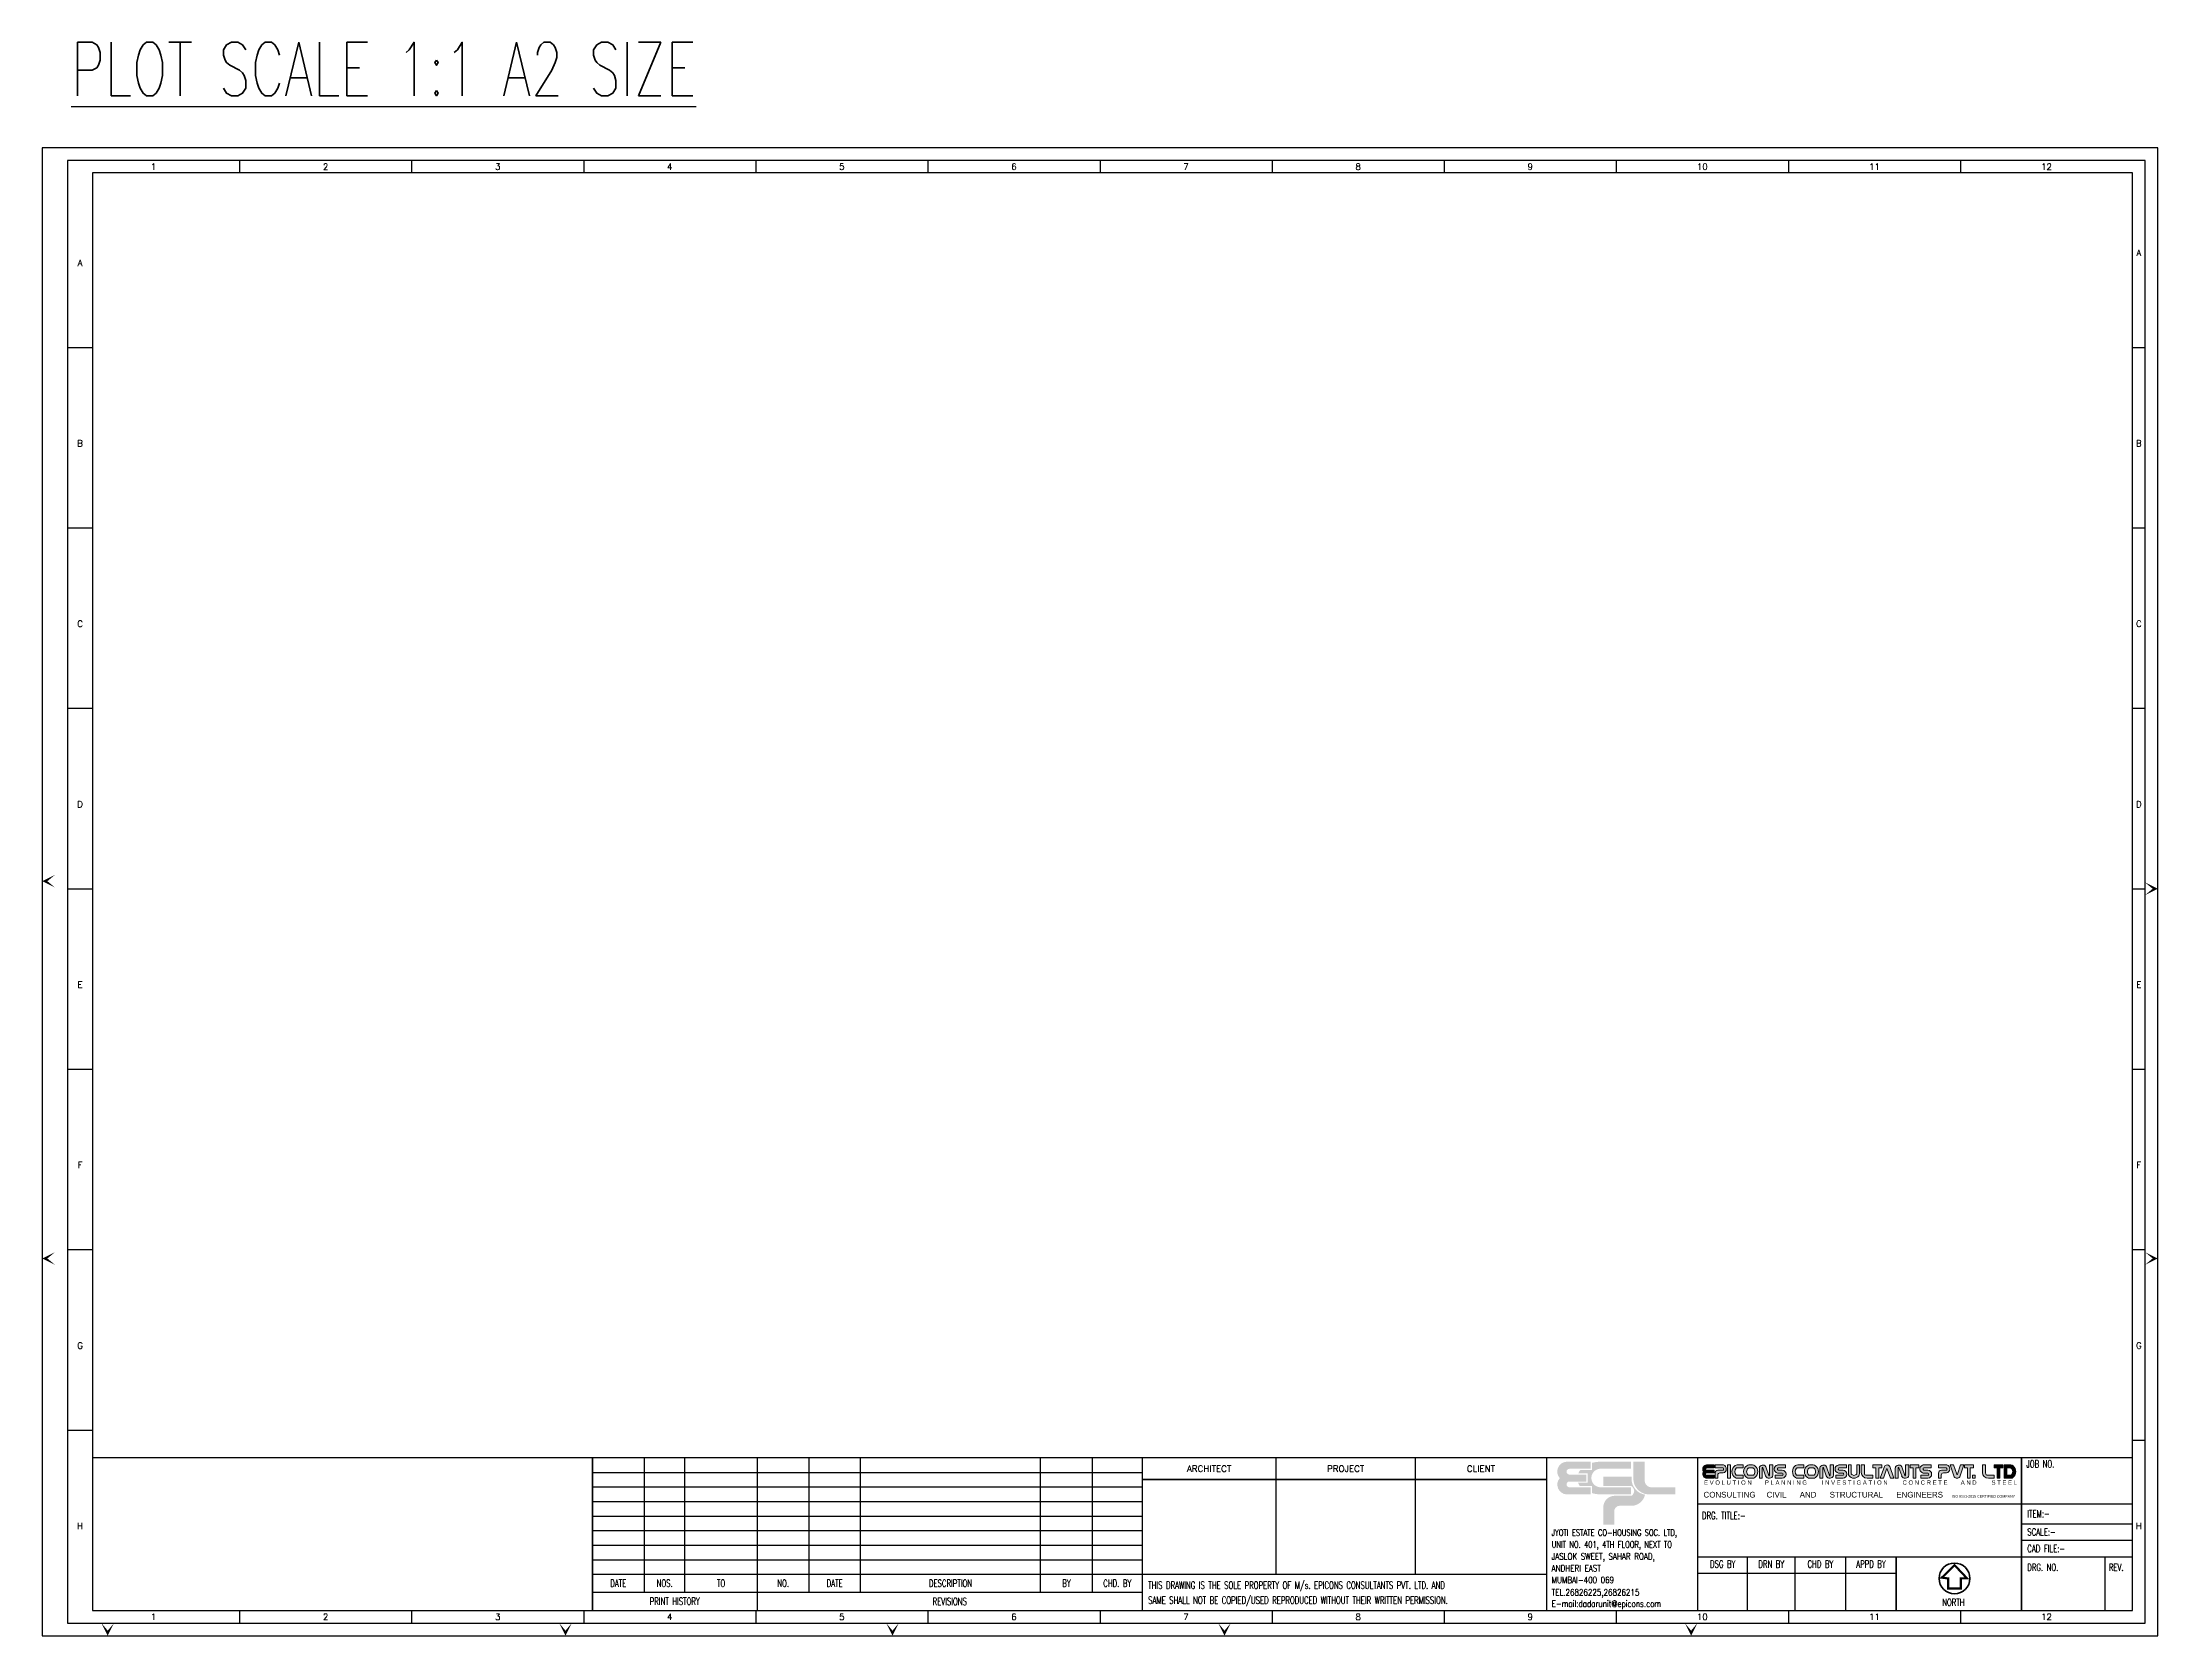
# Model space of a CAD drawing. Header units: inches. Extents: x 33061 to 258472, y -112665 to 58496.
# Drawn here: x 127069 to 186477, y -3643 to 41111 of the extents above; entities that cross this region are included whole.
import ezdxf
from ezdxf.enums import TextEntityAlignment as Align

# ---------------------------------------------------------------- set-up
doc = ezdxf.new("R2010")
doc.units = ezdxf.units.IN
doc.header["$MEASUREMENT"] = 0
doc.layers.add('00 ECPL LOGO', color=250, linetype='Continuous', lineweight=20)
doc.layers.add('00 ELEV-2', color=9, linetype='Continuous', lineweight=30)
for name, color, linetype in [('PNA', 8, 'Continuous'), ('S-TEXT-1', 4, 'Continuous'), ('TEXT (SHEET)', 4, 'Continuous'), ('TITLE', 6, 'Continuous')]:
    doc.layers.add(name, color=color, linetype=linetype)
doc.styles.add('ROMANS', font='simplex.shx', dxfattribs={"width": 0.7})
doc.styles.add('SEC. TEXT', font='arial.ttf', dxfattribs={"height": 180})

msp = doc.modelspace()

# ---------------------------------------------------------------- texts
at = {"layer": 'TITLE', "color": 2, "style": 'ROMANS', "width": 0.7}
msp.add_text('%%UPLOT SCALE 1:1 A2 SIZE', height=1500, dxfattribs=at).set_placement((127880, 39611))

# ---------------------------------------------------------------- blocks, each defined once
blk = doc.blocks.new('FOLDER')
at = {"layer": 'PNA'}
for points in [[(-1250, 2500), (0, 0), (0, 1000)], [(1250, 2500), (0, 0), (0, 1000)]]:
    blk.add_solid(points, dxfattribs=at)
blk = doc.blocks.new('ecpl logo')
at = {"layer": '00 ECPL LOGO'}
for color, points in [(256, [(351, -827, 0.621111), (586, -1401), (1442, -1401), (1442, -1151), (682, -1151, -0.917622), (682, -948), (1285, -948), (1285, -702), (682, -702, -0.926164), (682, -501), (1442, -501), (1442, -251), (581, -251, 0.621111), (351, -827)]), (152, [(2940, -251), (2940, -863, 0.384329), (3453, -1401), (4422, -1401), (4422, -1151), (3582, -1151, -0.414214), (3340, -908), (3340, -251)]), (140, [(1887, -779), (1887, -1102), (2862, -1102, -0.232111), (2971, -1281, -0.194401), (2883, -1450), (2269, -1450, 0.364674), (1887, -1802), (1887, -2463), (2269, -2463), (2269, -1996, -0.414214), (2462, -1802), (2899, -1802, 0.338499), (3350, -1412, -0.371272), (2877, -839), (2877, -779)])]:
    blk.add_hatch(color=color, dxfattribs=at).paths.add_polyline_path(points)
h = blk.add_hatch(color=253, dxfattribs=at)
h.dxf.hatch_style = 1
h.paths.add_polyline_path([(995, -993, 0.07148), (1056, -1106), (1486, -1106), (1486, -1356, 0.065387), (1776, -1401), (2862, -1401), (2862, -1151), (1776, -1151, -0.910826), (1742, -501), (2862, -501), (2862, -251), (1776, -251, 0.069483), (1486, -291), (1486, -546), (1071, -546, 0.072407), (1003, -657), (1329, -657), (1329, -993)])
blk = doc.blocks.new('SHEET')
at = {"layer": '00 ECPL LOGO'}
h = blk.add_hatch(color=7, dxfattribs=at)
h.dxf.hatch_style = 1
h.paths.add_polyline_path([(744416, -118817), (744416, -118690), (744100, -118690, 0.261636), (743967, -118765, 0.285841), (743969, -118968, 0.344902), (743992, -119203, 0.204992), (744105, -119251), (744416, -119251), (744416, -119126), (744113, -119126, -1), (744106, -119026), (744416, -119026), (744416, -118912), (744113, -118912, -1), (744111, -118817)])
h = blk.add_hatch(color=7, dxfattribs=at)
h.dxf.hatch_style = 1
h.paths.add_polyline_path([(744815, -118690), (744458, -118690), (744458, -118817), (744798, -118817, -0.440545), (744798, -118912), (744582, -118912, 0.414214), (744458, -119036), (744458, -119251), (744574, -119251), (744574, -119119, -0.414214), (744667, -119026), (744798, -119026, 0.757811)])
h.paths.add_polyline_path([(745106, -118690), (744984, -118690), (744984, -119251), (745106, -119251)])
h.paths.add_polyline_path([(745649, -118690), (745393, -118690, 0.154275), (745304, -118719, 0.519672), (745304, -119223, 0.154275), (745393, -119251), (745649, -119251), (745649, -119126), (745366, -119126, -0.210356), (745343, -119116, -0.388707), (745343, -118827, -0.210356), (745366, -118817), (745649, -118817)])
h.paths.add_polyline_path([(746042, -118690), (745884, -118690, 0.159018), (745792, -118720, 0.507969), (745792, -119221, 0.159018), (745884, -119251), (746042, -119251, 0.173791), (746141, -119215, 0.472311), (746141, -118726, 0.173791)])
h.paths.add_polyline_path([(746053, -118817, -0.185052), (746074, -118825, -0.445894), (746074, -119118, -0.185052), (746053, -119126), (745877, -119126, -0.185052), (745857, -119118, -0.445894), (745857, -118825, -0.185052), (745877, -118817)], flags=16)
h.paths.add_polyline_path([(746598, -118766, 0.723435), (746325, -118817), (746325, -119251), (746445, -119251), (746445, -118817, -0.723435), (746476, -118805), (746591, -119153, 0.724077), (746897, -119126), (746897, -118690), (746758, -118690), (746758, -119125, -0.755661), (746720, -119137)])
h.paths.add_polyline_path([(747431, -118690), (747095, -118690, 0.823713), (747095, -119029), (747293, -119029, -0.713272), (747293, -119126), (746991, -119126), (746991, -119251), (747293, -119251, 0.900309), (747293, -118903), (747119, -118903, -0.746931), (747119, -118817), (747431, -118817)])
h = blk.add_hatch(color=7, dxfattribs=at)
h.dxf.hatch_style = 1
h.paths.add_polyline_path([(748196, -118690), (747940, -118690, 0.154275), (747851, -118719, 0.519672), (747851, -119223, 0.154275), (747940, -119251), (748196, -119251), (748196, -119126), (747913, -119126, -0.210932), (747890, -119116, -0.385278), (747889, -118827, -0.212895), (747912, -118817), (748196, -118817)])
h.paths.add_polyline_path([(748697, -118726, 0.173792), (748598, -118690), (748440, -118690, 0.159018), (748348, -118720, 0.507969), (748348, -119221, 0.159018), (748440, -119251), (748598, -119251, 0.173792), (748697, -119215, 0.472311)])
h.paths.add_polyline_path([(748609, -118817, -0.185053), (748630, -118825, -0.445893), (748630, -119118, -0.185053), (748609, -119126), (748433, -119126, -0.185053), (748412, -119118, -0.445893), (748412, -118825, -0.185053), (748433, -118817)], flags=16)
h.paths.add_polyline_path([(748877, -118817), (748877, -119251), (748998, -119251), (748998, -118817, -0.436861), (749016, -118798, -0.319738), (749030, -118809), (749144, -119153, 0.724077), (749450, -119126), (749450, -118690), (749311, -118690), (749311, -119125, -0.755661), (749273, -119137), (749151, -118766, 0.723435)])
h.paths.add_polyline_path([(749989, -118690), (749652, -118690, 0.823713), (749652, -119029), (749850, -119029, -0.713272), (749850, -119126), (749548, -119126), (749548, -119251), (749850, -119251, 0.900309), (749850, -118903), (749676, -118903, -0.746931), (749676, -118817), (749989, -118817)])
h.paths.add_polyline_path([(750197, -118690), (750076, -118690), (750076, -119056, 0.160106), (750107, -119149, 0.505303), (750511, -119149, 0.160106), (750542, -119056), (750542, -118690), (750424, -118690), (750424, -119056, -0.621318), (750197, -119056)])
h.paths.add_polyline_path([(750747, -118690), (750620, -118690), (750620, -119002, 0.414214), (750869, -119251), (751105, -119251), (751105, -119126), (750840, -119126, -0.414214), (750747, -119033)])
h.paths.add_polyline_path([(751489, -118690), (751105, -118690), (751105, -118814), (751230, -118814), (751230, -119251), (751351, -119251), (751351, -118814), (751489, -118814)])
h.paths.add_polyline_path([(751818, -118748, 0.539211), (751589, -118756), (751410, -119251), (751551, -119251), (751685, -118862, -0.708617), (751714, -118862), (751854, -119251), (751989, -119251)])
h.paths.add_polyline_path([(752326, -118766, 0.723435), (752052, -118817), (752052, -119251), (752173, -119251), (752173, -118817, -0.723435), (752204, -118805), (752319, -119153, 0.724077), (752624, -119126), (752624, -118690), (752486, -118690), (752486, -119125, -0.755661), (752448, -119137)])
h.paths.add_polyline_path([(753041, -118690), (752674, -118690), (752674, -118814), (752799, -118814), (752799, -119251), (752921, -119251), (752921, -118814), (753041, -118814)])
h.paths.add_polyline_path([(753562, -118690), (753249, -118690, 0.157568), (753158, -118720, 0.511532), (753158, -118999, 0.157569), (753249, -119029), (753424, -119029, -0.713272), (753424, -119126), (753122, -119126), (753122, -119251), (753424, -119251, 0.900308), (753424, -118903), (753256, -118903), (753250, -118903, -0.722204), (753250, -118814), (753562, -118814)])
h = blk.add_hatch(color=7, dxfattribs=at)
h.dxf.hatch_style = 1
h.paths.add_polyline_path([(754225, -118690), (753867, -118690), (753867, -118817), (754193, -118817, -0.270444), (754220, -118833, -0.26297), (754220, -118896, -0.270444), (754193, -118912), (753992, -118912, 0.414214), (753867, -119036), (753867, -119251), (753984, -119251), (753984, -119119, -0.414214), (754077, -119026), (754208, -119026, 0.757811)])
h.paths.add_polyline_path([(754498, -118690), (754363, -118690), (754534, -119193, 0.539211), (754762, -119186), (754941, -118690), (754800, -118690), (754667, -119079, -0.708617), (754638, -119079)])
h.paths.add_polyline_path([(755348, -118690), (754963, -118690), (754963, -118814), (755089, -118814), (755089, -119251), (755210, -119251), (755210, -118814), (755348, -118814)])
h.paths.add_polyline_path([(755851, -118690), (755724, -118690), (755724, -119002, 0.414214), (755973, -119251), (756209, -119251), (756209, -119126), (755945, -119126, -0.414214), (755851, -119033)])
h.paths.add_polyline_path([(755416, -119126), (755302, -119126), (755302, -119251), (755416, -119251)])
h = blk.add_hatch(color=7, dxfattribs=at)
h.dxf.hatch_style = 1
h.paths.add_polyline_path([(756208, -118690), (756208, -118814), (756334, -118814), (756334, -119251), (756455, -119251), (756455, -118814), (756575, -118814), (756575, -118690)])
h.paths.add_polyline_path([(756636, -118690), (756636, -119251), (756910, -119251, 0.189446), (757016, -119209, 0.435754), (757016, -118732, 0.189446), (756910, -118690)])
h.paths.add_polyline_path([(756913, -118814, -0.519112), (756913, -119126), (756754, -119126), (756754, -118814)], flags=16)
at = {"color": 1}
for p, q in [((762042, -118391, -8), (676135, -118391, -8)), ((743744, -120329, -8), (762042, -120329, -8)), ((743744, -122562, -8), (762042, -122562, -8)), ((697174, -123292, -8), (720414, -123292, -8)), ((743744, -123243, -8), (752092, -123243, -8)), ((697174, -124054, -8), (720337, -124054, -8))]:
    blk.add_line(p, q, dxfattribs=at)
for p, q in [((699374, -124054, -8), (699374, -118391, -8)), ((701079, -124054, -8), (701079, -118391, -8)), ((706304, -124054, -8), (706304, -118391, -8)), ((708467, -124054, -8), (708467, -118391, -8)), ((716058, -124054, -8), (716058, -118391, -8)), ((718236, -124054, -8), (718236, -118391, -8)), ((752092, -124822, -8), (752092, -122562, -8))]:
    blk.add_line(p, q)
at = {"color": 5, "linetype": 'ByBlock', "lineweight": -2}
for p, q in [((697187, -119004, -8), (720337, -119004, -8)), ((697187, -119617, -8), (720337, -119617, -8)), ((697187, -120229, -8), (720337, -120229, -8)), ((697187, -120842, -8), (720337, -120842, -8)), ((697187, -121454, -8), (720337, -121454, -8)), ((757383, -121163, -8), (762042, -121163, -8)), ((757383, -121862, -8), (762042, -121862, -8)), ((697187, -122067, -8), (720337, -122067, -8)), ((697187, -122680, -8), (720337, -122680, -8)), ((745825, -124822, -8), (745825, -122562, -8)), ((747834, -124822, -8), (747834, -122562, -8)), ((749963, -124822, -8), (749963, -122562, -8)), ((760876, -122562, -8), (760876, -124822, -8))]:
    blk.add_line(p, q, dxfattribs=at)
at = {"elevation": -8, "flags": 128}
blk.add_lwpolyline([(674017, -125881), (763101, -125881), (763101, -63214), (674017, -63214)], close=True, dxfattribs=at)
at = {"color": 1, "const_width": 60.9, "elevation": -8}
for points in [[(697187, -124807), (697187, -118391)], [(704126, -124807), (704126, -118391)], [(720337, -124821), (720337, -118391)], [(725970, -123298), (725970, -118391)], [(731835, -123298), (731835, -118391)], [(737368, -124822), (737368, -118391)], [(743729, -124822), (743729, -118391)], [(757364, -124822), (757364, -118391)], [(720337, -119302), (737368, -119302)], [(752092, -124822), (752092, -122562)], [(720337, -123298), (737368, -123298)]]:
    blk.add_lwpolyline(points, dxfattribs=at)
at = {"layer": '00 ECPL LOGO', "color": 7}
for p, q in [((744416, -118690, -8), (744100, -118690, -8)), ((744105, -119251, -8), (744416, -119251, -8)), ((744106, -119026, -8), (744416, -119026, -8)), ((744416, -119126, -8), (744106, -119126, -8)), ((744113, -118817, -8), (744416, -118817, -8)), ((744416, -118912, -8), (744113, -118912, -8)), ((744416, -118817, -8), (744416, -118690, -8)), ((744416, -119026, -8), (744416, -118912, -8)), ((744416, -119251, -8), (744416, -119126, -8)), ((744815, -118690, -8), (744458, -118690, -8)), ((744458, -118690, -8), (744458, -118817, -8)), ((744798, -118817, -8), (744458, -118817, -8)), ((744458, -119036, -8), (744458, -119251, -8)), ((744458, -119251, -8), (744574, -119251, -8)), ((744574, -119119, -8), (744574, -119251, -8)), ((744798, -118912, -8), (744582, -118912, -8)), ((744667, -119026, -8), (744798, -119026, -8)), ((744984, -118690, -8), (745106, -118690, -8)), ((744984, -118690, -8), (744984, -119251, -8)), ((744984, -119251, -8), (745106, -119251, -8)), ((745106, -118690, -8), (745106, -119251, -8)), ((745366, -118817, -8), (745649, -118817, -8)), ((745366, -119126, -8), (745649, -119126, -8)), ((745393, -118690, -8), (745649, -118690, -8)), ((745393, -119251, -8), (745649, -119251, -8)), ((745649, -118817, -8), (745649, -118690, -8)), ((745649, -119251, -8), (745649, -119126, -8)), ((745877, -118817, -8), (746053, -118817, -8)), ((745877, -119126, -8), (746053, -119126, -8)), ((745884, -118690, -8), (746042, -118690, -8)), ((746042, -119251, -8), (745884, -119251, -8)), ((746325, -118817, -8), (746325, -119251, -8)), ((746325, -119251, -8), (746445, -119251, -8)), ((746445, -118817, -8), (746445, -119251, -8)), ((746476, -118805, -8), (746591, -119153, -8)), ((746598, -118766, -8), (746720, -119137, -8)), ((746733, -119251, -8), (746758, -119251, -8)), ((746758, -118690, -8), (746897, -118690, -8)), ((746897, -118690, -8), (746758, -118690, -8)), ((746758, -118690, -8), (746758, -119126, -8)), ((746758, -119250, -8), (746758, -119251, -8)), ((746897, -118690, -8), (746897, -119126, -8)), ((746897, -118817, -8), (746897, -118817, -8)), ((746897, -119126, -8), (746897, -119126, -8)), ((746991, -119251, -8), (746991, -119126, -8)), ((746991, -119126, -8), (747293, -119126, -8)), ((746991, -119251, -8), (747293, -119251, -8)), ((746991, -119251, -8), (747293, -119251, -8)), ((747095, -118690, -8), (747431, -118690, -8)), ((747431, -118690, -8), (747095, -118690, -8)), ((747293, -119029, -8), (747095, -119029, -8)), ((747119, -118817, -8), (747431, -118817, -8)), ((747293, -118903, -8), (747119, -118903, -8)), ((747431, -118817, -8), (747431, -118690, -8)), ((747912, -118817, -8), (748196, -118817, -8)), ((747913, -119126, -8), (748196, -119126, -8)), ((748196, -118690, -8), (747940, -118690, -8)), ((747940, -119251, -8), (748196, -119251, -8)), ((748196, -118817, -8), (748196, -118690, -8)), ((748196, -119251, -8), (748196, -119126, -8)), ((748433, -118817, -8), (748609, -118817, -8)), ((748433, -119126, -8), (748609, -119126, -8)), ((748440, -118690, -8), (748598, -118690, -8)), ((748440, -119251, -8), (748598, -119251, -8)), ((748877, -118817, -8), (748877, -119251, -8)), ((748877, -119251, -8), (748998, -119251, -8)), ((748877, -119251, -8), (748998, -119251, -8)), ((748877, -119251, -8), (748998, -119251, -8)), ((748998, -118817, -8), (748998, -119251, -8)), ((749030, -118809, -8), (749144, -119153, -8)), ((749151, -118766, -8), (749273, -119137, -8)), ((749311, -118690, -8), (749450, -118690, -8)), ((749311, -118690, -8), (749450, -118690, -8)), ((749450, -118690, -8), (749311, -118690, -8)), ((749311, -118690, -8), (749311, -119126, -8)), ((749450, -118690, -8), (749450, -119126, -8)), ((749450, -118817, -8), (749450, -118817, -8)), ((749548, -119251, -8), (749548, -119126, -8)), ((749548, -119126, -8), (749850, -119126, -8)), ((749548, -119126, -8), (749850, -119126, -8)), ((749548, -119251, -8), (749850, -119251, -8)), ((749548, -119251, -8), (749850, -119251, -8)), ((749548, -119251, -8), (749850, -119251, -8)), ((749652, -118690, -8), (749989, -118690, -8)), ((749652, -118690, -8), (749989, -118690, -8)), ((749989, -118690, -8), (749652, -118690, -8)), ((749850, -119029, -8), (749652, -119029, -8)), ((749676, -118817, -8), (749989, -118817, -8)), ((749850, -118903, -8), (749676, -118903, -8)), ((749989, -118817, -8), (749989, -118690, -8)), ((750076, -118690, -8), (750197, -118690, -8)), ((750197, -118690, -8), (750076, -118690, -8)), ((750076, -118690, -8), (750076, -119056, -8)), ((750197, -118690, -8), (750197, -119056, -8)), ((750424, -118690, -8), (750542, -118690, -8)), ((750542, -118690, -8), (750424, -118690, -8)), ((750424, -118690, -8), (750424, -119056, -8)), ((750542, -118690, -8), (750542, -119056, -8)), ((750620, -118690, -8), (750747, -118690, -8)), ((750747, -118690, -8), (750620, -118690, -8)), ((750620, -119002, -8), (750620, -118690, -8)), ((750747, -119033, -8), (750747, -118690, -8)), ((750840, -119126, -8), (751105, -119126, -8)), ((750869, -119251, -8), (751105, -119251, -8)), ((750869, -119251, -8), (751105, -119251, -8)), ((751105, -118690, -8), (751489, -118690, -8)), ((751489, -118690, -8), (751105, -118690, -8)), ((751105, -118690, -8), (751105, -118814, -8)), ((751105, -118814, -8), (751230, -118814, -8)), ((751105, -119126, -8), (751105, -119251, -8)), ((751230, -119251, -8), (751230, -118814, -8)), ((751230, -119251, -8), (751351, -119251, -8)), ((751230, -119251, -8), (751351, -119251, -8)), ((751351, -119251, -8), (751351, -118814, -8)), ((751351, -118814, -8), (751489, -118814, -8)), ((751410, -119251, -8), (751589, -118756, -8)), ((751410, -119251, -8), (751551, -119251, -8)), ((751489, -118690, -8), (751489, -118814, -8)), ((751489, -119251, -8), (751551, -119251, -8)), ((751551, -119251, -8), (751685, -118862, -8)), ((751854, -119251, -8), (751714, -118862, -8)), ((751989, -119251, -8), (751818, -118748, -8)), ((751854, -119251, -8), (751989, -119251, -8)), ((751854, -119251, -8), (751989, -119251, -8)), ((752052, -118817, -8), (752052, -119251, -8)), ((752052, -119251, -8), (752173, -119251, -8)), ((752052, -119251, -8), (752173, -119251, -8)), ((752052, -119251, -8), (752173, -119251, -8)), ((752173, -118817, -8), (752173, -119251, -8)), ((752204, -118805, -8), (752319, -119153, -8)), ((752326, -118766, -8), (752448, -119137, -8)), ((752486, -118690, -8), (752624, -118690, -8)), ((752486, -118690, -8), (752624, -118690, -8)), ((752624, -118690, -8), (752486, -118690, -8)), ((752486, -118690, -8), (752624, -118690, -8)), ((752486, -118690, -8), (752486, -119126, -8)), ((752624, -118690, -8), (752624, -119126, -8)), ((752624, -118817, -8), (752624, -118817, -8)), ((752624, -119126, -8), (752624, -119126, -8)), ((752674, -118690, -8), (753041, -118690, -8)), ((753041, -118690, -8), (752674, -118690, -8)), ((752674, -118690, -8), (753041, -118690, -8)), ((752674, -118690, -8), (753041, -118690, -8)), ((753041, -118690, -8), (752674, -118690, -8)), ((752674, -118690, -8), (752674, -118814, -8)), ((752674, -118814, -8), (752799, -118814, -8)), ((752674, -118814, -8), (752799, -118814, -8)), ((752799, -119251, -8), (752799, -118814, -8)), ((752799, -119251, -8), (752921, -119251, -8)), ((752799, -119251, -8), (752921, -119251, -8)), ((752799, -119251, -8), (752921, -119251, -8)), ((752799, -119251, -8), (752921, -119251, -8)), ((752921, -119251, -8), (752921, -118814, -8)), ((752921, -118814, -8), (753041, -118814, -8)), ((752921, -118814, -8), (753041, -118814, -8)), ((753041, -118690, -8), (753041, -118814, -8)), ((753122, -119251, -8), (753122, -119126, -8)), ((753122, -119126, -8), (753424, -119126, -8)), ((753122, -119126, -8), (753424, -119126, -8)), ((753122, -119126, -8), (753424, -119126, -8)), ((753122, -119251, -8), (753424, -119251, -8)), ((753122, -119251, -8), (753424, -119251, -8)), ((753122, -119251, -8), (753424, -119251, -8)), ((753122, -119251, -8), (753424, -119251, -8)), ((753122, -119251, -8), (753424, -119251, -8)), ((753225, -118690, -8), (753562, -118690, -8)), ((753225, -118690, -8), (753562, -118690, -8)), ((753424, -119029, -8), (753225, -119029, -8)), ((753562, -118690, -8), (753249, -118690, -8)), ((753249, -119029, -8), (753410, -119029, -8)), ((753250, -118814, -8), (753562, -118814, -8)), ((753424, -118903, -8), (753250, -118903, -8)), ((753256, -118903, -8), (753424, -118903, -8)), ((753562, -118817, -8), (753562, -118690, -8)), ((754225, -118690, -8), (753867, -118690, -8)), ((753867, -118690, -8), (753867, -118817, -8)), ((754193, -118817, -8), (753867, -118817, -8)), ((753867, -119036, -8), (753867, -119251, -8)), ((753867, -119251, -8), (753984, -119251, -8)), ((753984, -119119, -8), (753984, -119251, -8)), ((754193, -118912, -8), (753992, -118912, -8)), ((754077, -119026, -8), (754208, -119026, -8)), ((754498, -118690, -8), (754363, -118690, -8)), ((754498, -118690, -8), (754363, -118690, -8)), ((754363, -118690, -8), (754534, -119193, -8)), ((754498, -118690, -8), (754638, -119079, -8)), ((754800, -118690, -8), (754667, -119079, -8)), ((754941, -118690, -8), (754762, -119186, -8)), ((754941, -118690, -8), (754800, -118690, -8)), ((754862, -118690, -8), (754800, -118690, -8)), ((754941, -118690, -8), (754800, -118690, -8)), ((754963, -118690, -8), (755348, -118690, -8)), ((755348, -118690, -8), (754963, -118690, -8)), ((754963, -118690, -8), (755348, -118690, -8)), ((754963, -118690, -8), (755348, -118690, -8)), ((754963, -118690, -8), (755348, -118690, -8)), ((754963, -118690, -8), (754963, -118814, -8)), ((754963, -118814, -8), (755089, -118814, -8)), ((754963, -118814, -8), (755089, -118814, -8)), ((755089, -119251, -8), (755089, -118814, -8)), ((755089, -119251, -8), (755210, -119251, -8)), ((755089, -119251, -8), (755210, -119251, -8)), ((755089, -119251, -8), (755210, -119251, -8)), ((755210, -119251, -8), (755210, -118814, -8)), ((755210, -118814, -8), (755348, -118814, -8)), ((755210, -118814, -8), (755348, -118814, -8)), ((755348, -118690, -8), (755348, -118814, -8)), ((755724, -118690, -8), (755851, -118690, -8)), ((755851, -118690, -8), (755724, -118690, -8)), ((755724, -119002, -8), (755724, -118690, -8)), ((755851, -119033, -8), (755851, -118690, -8)), ((755945, -119126, -8), (756209, -119126, -8)), ((755973, -119251, -8), (756209, -119251, -8)), ((755973, -119251, -8), (756209, -119251, -8)), ((756208, -118690, -8), (756575, -118690, -8)), ((756575, -118690, -8), (756208, -118690, -8)), ((756208, -118690, -8), (756208, -118814, -8)), ((756208, -118814, -8), (756334, -118814, -8)), ((756334, -118814, -8), (756208, -118814, -8)), ((756209, -119126, -8), (756209, -119251, -8)), ((756334, -119251, -8), (756334, -118814, -8)), ((756334, -119251, -8), (756455, -119251, -8)), ((756334, -119251, -8), (756455, -119251, -8)), ((756334, -119251, -8), (756455, -119251, -8)), ((756334, -119251, -8), (756455, -119251, -8)), ((756352, -119251, -8), (756455, -119251, -8)), ((756352, -119251, -8), (756455, -119251, -8)), ((756352, -119251, -8), (756455, -119251, -8)), ((756352, -119251, -8), (756455, -119251, -8)), ((756455, -119251, -8), (756455, -118814, -8)), ((756455, -118814, -8), (756575, -118814, -8)), ((756455, -118814, -8), (756575, -118814, -8)), ((756575, -118814, -8), (756455, -118814, -8)), ((756575, -118690, -8), (756575, -118814, -8)), ((756636, -118690, -8), (756910, -118690, -8)), ((756636, -118690, -8), (756636, -119251, -8)), ((756636, -119251, -8), (756910, -119251, -8)), ((756754, -118814, -8), (756754, -119126, -8)), ((756754, -118814, -8), (756903, -118814, -8)), ((756754, -119126, -8), (756903, -119126, -8))]:
    blk.add_line(p, q, dxfattribs=at)
at = {"layer": '00 ECPL LOGO', "color": 7, "elevation": -8}
blk.add_lwpolyline([(755302, -119126), (755416, -119126), (755416, -119251), (755302, -119251)], close=True, dxfattribs=at)
at = {"layer": '00 ECPL LOGO', "color": 7}
for centre, radius, start, end in [((744131, -118865, -8), 192, 148.64797, 212.45631), ((744131, -119070, -8), 192, 147.54369, 223.66124), ((744100, -118846, -8), 156, 90, 148.64797), ((744105, -119095, -8), 156, 223.66124, 270), ((744109, -119076, -8), 50.3, 94.02421, 265.97579), ((744112, -118864, -8), 47.4, 88.76368, 271.23632), ((744582, -119036, -8), 124, 90, 180), ((744667, -119119, -8), 93.3, 90, 180), ((744760, -118856, -8), 175, 282.71879, 71.3398), ((744755, -118864, -8), 64.3, 312.44874, 47.55126), ((745481, -118971, -8), 308, 125.08074, 234.91926), ((745501, -118972, -8), 214, 137.51709, 222.48291), ((745393, -118846, -8), 156, 90, 125.08074), ((745393, -119095, -8), 156, 234.91926, 270), ((745366, -118848, -8), 31.1, 90, 137.51709), ((745366, -119095, -8), 31.1, 222.48291, 270), ((745975, -118971, -8), 310, 126.14172, 233.85828), ((745988, -118972, -8), 197, 131.93642, 228.06358), ((745884, -118846, -8), 156, 90, 126.14172), ((745884, -119095, -8), 156, 233.85828, 270), ((745877, -118848, -8), 31.1, 90, 131.93642), ((745877, -119095, -8), 31.1, 228.06358, 270), ((746042, -118846, -8), 156, 50.56378, 90), ((746042, -119095, -8), 156, 270, 309.43622), ((746053, -118848, -8), 31.1, 48.06358, 90), ((746053, -119095, -8), 31.1, 270, 311.93642), ((745942, -118972, -8), 197, 311.93642, 48.06358), ((745940, -118971, -8), 317, 309.43622, 50.56378), ((746470, -118837, -8), 147, 28.74999, 172.28311), ((746463, -118816, -8), 17.4, 40.01913, 183.55226), ((746739, -119089, -8), 162, 203.2219, 346.75502), ((746737, -119126, -8), 20.4, 214.07961, 357.61273), ((747128, -118860, -8), 172, 101.04253, 258.95747), ((747132, -118860, -8), 44.9, 106.48558, 253.51442), ((747275, -119077, -8), 175, 276.00604, 83.99396), ((747276, -119078, -8), 51.6, 289.00161, 70.99839), ((748028, -118971, -8), 308, 125.08074, 234.91926), ((748049, -118971, -8), 215, 138.07412, 222.35635), ((747940, -118846, -8), 156, 90, 125.08074), ((747940, -119095, -8), 156, 234.91926, 270), ((747912, -118848, -8), 31.1, 90, 138.07412), ((747913, -119095, -8), 31.1, 222.35635, 270), ((748531, -118971, -8), 310, 126.14172, 233.85828), ((748544, -118972, -8), 197, 131.93642, 228.06358), ((748440, -118846, -8), 156, 90, 126.14172), ((748440, -119095, -8), 156, 233.85828, 270), ((748433, -118848, -8), 31.1, 90, 131.93642), ((748433, -119095, -8), 31.1, 228.06358, 270), ((748598, -118846, -8), 156, 50.56378, 90), ((748598, -119095, -8), 156, 270, 309.43622), ((748609, -118848, -8), 31.1, 48.06358, 90), ((748609, -119095, -8), 31.1, 270, 311.93642), ((748498, -118972, -8), 197, 311.93642, 48.06358), ((748495, -118971, -8), 317, 309.43622, 50.56378), ((749023, -118837, -8), 147, 28.74999, 172.28311), ((749016, -118816, -8), 17.4, 89.15773, 183.55226), ((749016, -118814, -8), 15.6, 18.23344, 89.15773), ((749292, -119089, -8), 162, 203.2219, 346.85165), ((749290, -119126, -8), 20.4, 214.07961, 357.61273), ((749685, -118860, -8), 172, 101.04253, 258.95747), ((749689, -118860, -8), 44.9, 106.48558, 253.51442), ((749832, -119077, -8), 175, 276.00604, 83.99396), ((749834, -119078, -8), 51.6, 289.00161, 70.99839), ((750232, -119056, -8), 156, 180, 216.38482), ((750309, -119000, -8), 251, 216.38482, 323.61518), ((750311, -119000, -8), 127, 206.29314, 333.70686), ((750386, -119056, -8), 156, 323.61518, 0), ((750869, -119002, -8), 249, 180, 270), ((750840, -119033, -8), 93.3, 180, 270), ((751706, -118827, -8), 137, 35.16598, 148.50219), ((751699, -118867, -8), 15.6, 19.76646, 161.05459), ((752198, -118837, -8), 147, 28.74999, 172.28311), ((752190, -118816, -8), 17.4, 40.01913, 183.55226), ((752467, -119089, -8), 162, 203.2219, 346.75502), ((752465, -119126, -8), 20.4, 214.07961, 357.61273), ((753258, -118860, -8), 172, 125.81796, 234.18198), ((753249, -118846, -8), 156, 90, 125.81796), ((753249, -118873, -8), 156, 234.18198, 270), ((753264, -118858, -8), 47, 108.32609, 238.19572), ((753256, -118872, -8), 31.1, 238.19572, 270), ((753406, -119077, -8), 175, 276.00604, 83.99396), ((753407, -119078, -8), 51.6, 289.00161, 70.99839), ((753992, -119036, -8), 124, 90, 180), ((754077, -119119, -8), 93.3, 90, 180), ((754193, -118848, -8), 31.1, 29.46718, 90), ((754193, -118881, -8), 31.1, 270, 330.53282), ((754169, -118856, -8), 175, 282.71879, 71.3398), ((754164, -118864, -8), 64.3, 330.53282, 29.46718), ((754646, -119114, -8), 137, 215.16598, 328.50219), ((754652, -119074, -8), 15.6, 199.76646, 341.05459), ((755973, -119002, -8), 249, 180, 270), ((755945, -119033, -8), 93.3, 180, 270), ((756903, -118845, -8), 31.1, 51.48158, 90), ((756903, -119095, -8), 31.1, 270, 308.51842), ((756910, -118846, -8), 156, 47.09074, 90), ((756910, -119095, -8), 156, 270, 312.90926), ((756803, -118970, -8), 191, 308.51842, 51.48158), ((756794, -118971, -8), 326, 312.90926, 47.09074)]:
    blk.add_arc(centre, radius, start, end, dxfattribs=at)
at = {"layer": 'PNA'}
for p, q in [((682323, -63743, -8), (682323, -64273, -8)), ((689570, -63743, -8), (689570, -64273, -8)), ((696817, -63743, -8), (696817, -64273, -8)), ((704065, -63743, -8), (704065, -64273, -8)), ((711312, -63743, -8), (711312, -64273, -8)), ((718559, -63743, -8), (718559, -64273, -8)), ((725806, -63743, -8), (725806, -64273, -8)), ((733053, -63743, -8), (733053, -64273, -8)), ((740301, -63743, -8), (740301, -64273, -8)), ((747548, -63743, -8), (747548, -64273, -8)), ((754795, -63743, -8), (754795, -64273, -8)), ((675076, -71620, -8), (676135, -71620, -8)), ((762042, -71620, -8), (762572, -71620, -8)), ((675076, -79220, -8), (676135, -79220, -8)), ((762042, -79220, -8), (762572, -79220, -8)), ((675076, -86820, -8), (676135, -86820, -8)), ((762042, -86820, -8), (762572, -86820, -8)), ((675076, -94421, -8), (676135, -94421, -8)), ((762042, -94421, -8), (762572, -94421, -8)), ((675076, -102021, -8), (676135, -102021, -8)), ((762042, -102021, -8), (762572, -102021, -8)), ((675076, -109621, -8), (676135, -109621, -8)), ((762042, -109621, -8), (762572, -109621, -8)), ((675076, -117221, -8), (676135, -117221, -8)), ((762042, -117645, -8), (762572, -117645, -8)), ((682323, -124822, -8), (682323, -125351, -8)), ((689570, -124822, -8), (689570, -125351, -8)), ((696817, -124822, -8), (696817, -125351, -8)), ((704065, -124822, -8), (704065, -125351, -8)), ((711312, -124822, -8), (711312, -125351, -8)), ((718559, -124822, -8), (718559, -125351, -8)), ((725806, -124822, -8), (725806, -125351, -8)), ((733053, -124822, -8), (733053, -125351, -8)), ((740301, -124822, -8), (740301, -125351, -8)), ((747548, -124822, -8), (747548, -125351, -8)), ((754795, -124822, -8), (754795, -125351, -8))]:
    blk.add_line(p, q, dxfattribs=at)
at = {"layer": 'PNA', "color": 1, "elevation": -8}
for points in [[(675076, -125351), (762572, -125351), (762572, -63743), (675076, -63743)], [(676135, -124822), (762042, -124822), (762042, -64273), (676135, -64273)]]:
    blk.add_lwpolyline(points, close=True, dxfattribs=at)
at = {"layer": '00 ELEV-2', "xscale": 1.196575288621444, "yscale": 1.196575288621444, "zscale": 1.196575288621444}
blk.add_blockref('ecpl logo', (737501, -118253, -8), dxfattribs=at)
at = {"layer": 'PNA', "xscale": 0.2118545526379952, "yscale": 0.2118545526379952, "zscale": 0.2118545526379952}
for p, rotation in [((674017, -94103, -8), 270), ((763101, -94421, -8), 90), ((674017, -109992, -8), 270), ((763101, -109992, -8), 90)]:
    blk.add_blockref('FOLDER', p, dxfattribs=dict(at, rotation=rotation))
at = {"layer": 'PNA', "xscale": 0.2118545530764889, "yscale": 0.2118545530764889, "zscale": 0.2118545530764889}
for p in [(676771, -125881, -8), (696049, -125881, -8), (709820, -125881, -8), (723802, -125881, -8), (743452, -125881, -8)]:
    blk.add_blockref('FOLDER', p, dxfattribs=at)
at = {"layer": '00 ECPL LOGO', "color": 7, "attachment_point": 1, "style": 'SEC. TEXT'}
for s, insert, char_height, width in [('\\pt22;E V O L U T I O N        P L A N N I N G         I N V E S T I G A T I O N         C O N C R E T E        A N D         S T E E L', (743997, -119340, -8), 179.486, 533076.99), ('\\pt22;CONSULTING     CIVIL      AND      STRUCTURAL      ENGINEERS', (743975, -119822, -8), 239.32, 593218.02), ('\\pt22;ISO 9001-2015 CERTIFIED COMPANY', (754434, -119956, -8), 107.69, 519658.89)]:
    blk.add_mtext(s, dxfattribs=dict(at, insert=insert, char_height=char_height, width=width))
at = {"layer": 'PNA', "style": 'ROMANS'}
for s, height, p in [('1', 265, (678700, -64008, -8)), ('2', 265, (685947, -64008, -8)), ('3', 265, (693195, -64008, -8)), ('4', 265, (700442, -64008, -8)), ('5', 265, (707689, -64008, -8)), ('6', 265, (714936, -64008, -8)), ('7', 265, (722183, -64008, -8)), ('8', 265, (729431, -64008, -8)), ('9', 265, (736678, -64008, -8)), ('10', 264.8, (743925, -64008, -8)), ('11', 264.8, (751172, -64008, -8)), ('12', 264.8, (758419, -64008, -8)), ('A', 265, (762307, -67636, -8)), ('A', 265, (675605, -68060, -8)), ('B', 265, (675605, -75660, -8)), ('B', 265, (762307, -75660, -8)), ('C', 265, (675605, -83260, -8)), ('C', 265, (762307, -83260, -8)), ('D', 265, (675605, -90861, -8)), ('D', 265, (762307, -90861, -8)), ('E', 265, (675605, -98461, -8)), ('E', 265, (762307, -98461, -8)), ('F', 265, (675605, -106061, -8)), ('F', 265, (762307, -106061, -8)), ('G', 265, (675605, -113661, -8)), ('G', 265, (762307, -113661, -8)), ('H', 265, (675605, -121262, -8)), ('H', 265, (762307, -121262, -8)), ('1', 265, (678700, -125086, -8)), ('2', 265, (685947, -125086, -8)), ('3', 265, (693195, -125086, -8)), ('4', 265, (700442, -125086, -8)), ('5', 265, (707689, -125086, -8)), ('6', 265, (714936, -125086, -8)), ('7', 265, (722183, -125086, -8)), ('8', 265, (729431, -125086, -8)), ('9', 265, (736678, -125086, -8)), ('10', 264.8, (743925, -125086, -8)), ('11', 264.8, (751172, -125086, -8)), ('12', 264.8, (758419, -125086, -8))]:
    blk.add_text(s, height=height, dxfattribs=at).set_placement(p, align=Align.MIDDLE)
at = {"layer": 'S-TEXT-1', "style": 'ROMANS'}
for s, height, width, p in [('JYOTI ESTATE CO-HOUSING SOC. LTD,', 276, 0.75, (737578, -121678)), ('UNIT NO. 401, 4TH FLOOR, NEXT TO', 276, 0.75, (737578, -122178)), ('ANDHERI EAST', 275, 0.8, (737578, -123178)), ('JASLOK SWEET, SAHAR ROAD,', 275, 0.8, (737578, -122678)), ('MUMBAI-400 069', 275, 0.8, (737578, -123671)), ('TEL.26826225,26826215', 275, 0.8, (737578, -124194)), ('E-mail:dadarunit@epicons.com', 275, 0.8, (737578, -124671))]:
    blk.add_text(s, height=height, dxfattribs=dict(at, width=width)).set_placement(p)
at = {"layer": 'TEXT (SHEET)', "color": 2, "style": 'ROMANS'}
for s, p in [('ARCHITECT', (723154, -118847, -8)), ('PROJECT', (728903, -118847, -8)), ('CLIENT', (734602, -118847, -8))]:
    blk.add_text(s, height=269, dxfattribs=at).set_placement(p, align=Align.MIDDLE_CENTER)
at = {"layer": 'TEXT (SHEET)', "color": 4, "style": 'ROMANS', "width": 0.7}
for s, height, p in [('JOB NO.', 304.7, (757570, -118798, -8)), ('THIS DRAWING IS THE SOLE PROPERTY OF M/s. EPICONS CONSULTANTS PVT. LTD. AND', 304.74, (720588, -123908, -8)), ('SAME SHALL NOT BE COPIED/USED REPRODUCED WITHOUT THEIR WRITTEN PERMISSION.', 304.74, (720588, -124539, -8)), ('NORTH', 304.7, (754025, -124626, -8))]:
    blk.add_text(s, height=height, dxfattribs=at).set_placement(p)
for s, height, p in [('DRG. TITLE:-', 304.74, (743907, -120822, -8)), ('ITEM:-', 304.7, (757610, -120746, -8)), ('SCALE:-', 304.7, (757610, -121512, -8)), ('CAD FILE:-', 304.7, (757610, -122212, -8)), ('DRG. NO. ', 304.7, (757610, -123001, -8)), ('REV.', 304.7, (761044, -123001, -8))]:
    blk.add_text(s, height=height, dxfattribs=at).set_placement(p, align=Align.MIDDLE_LEFT)
for s, height, p in [('DSG BY', 304.7, (744785, -122864, -8)), ('DRN BY', 304.7, (746829, -122864, -8)), ('CHD BY', 304.7, (748898, -122864, -8)), ('APPD BY', 304.7, (751027, -122864, -8)), ('DATE', 304.7, (698274, -123673, -8)), ('NOS.', 304.7, (700226, -123673, -8)), ('TO', 304.7, (702602, -123673, -8)), ('NO.', 304.7, (705215, -123673, -8)), ('DATE', 304.7, (707386, -123673, -8)), ('DESCRIPTION', 304.74, (712263, -123673, -8)), ('BY', 304.7, (717147, -123673, -8)), ('CHD. BY', 304.7, (719287, -123673, -8)), ('PRINT HISTORY', 304.74, (700650, -124431, -8)), ('REVISIONS', 304.7, (712231, -124438, -8))]:
    blk.add_text(s, height=height, dxfattribs=at).set_placement(p, align=Align.MIDDLE_CENTER)

# ---------------------------------------------------------------- linework, layer by layer
at = {"layer": 'TITLE', "color": 1, "const_width": 60.5, "elevation": -8}
msp.add_lwpolyline([(180770, -1659), (180415, -2013), (180591, -2034), (180591, -2319), (180949, -2319), (180949, -2034), (181124, -2034)], close=True, dxfattribs=at)
at = {"layer": 'TITLE', "lineweight": 35}
msp.add_circle((180770, -2034, -8), 432, dxfattribs=at)

# ---------------------------------------------------------------- block references
at = {"xscale": 0.6668693949627355, "yscale": 0.6668693949627355, "zscale": 0.6668693949627355}
msp.add_blockref('SHEET', (-322412, 80303, -3), dxfattribs=at)

msp.set_redraw_order([(e.dxf.handle, doc.entitydb.next_handle()) for e in msp.query("TEXT MTEXT ATTDEF DIMENSION ARC_DIMENSION")])  # texts and dimensions are drawn at this point

doc.saveas('drawing.dxf')
